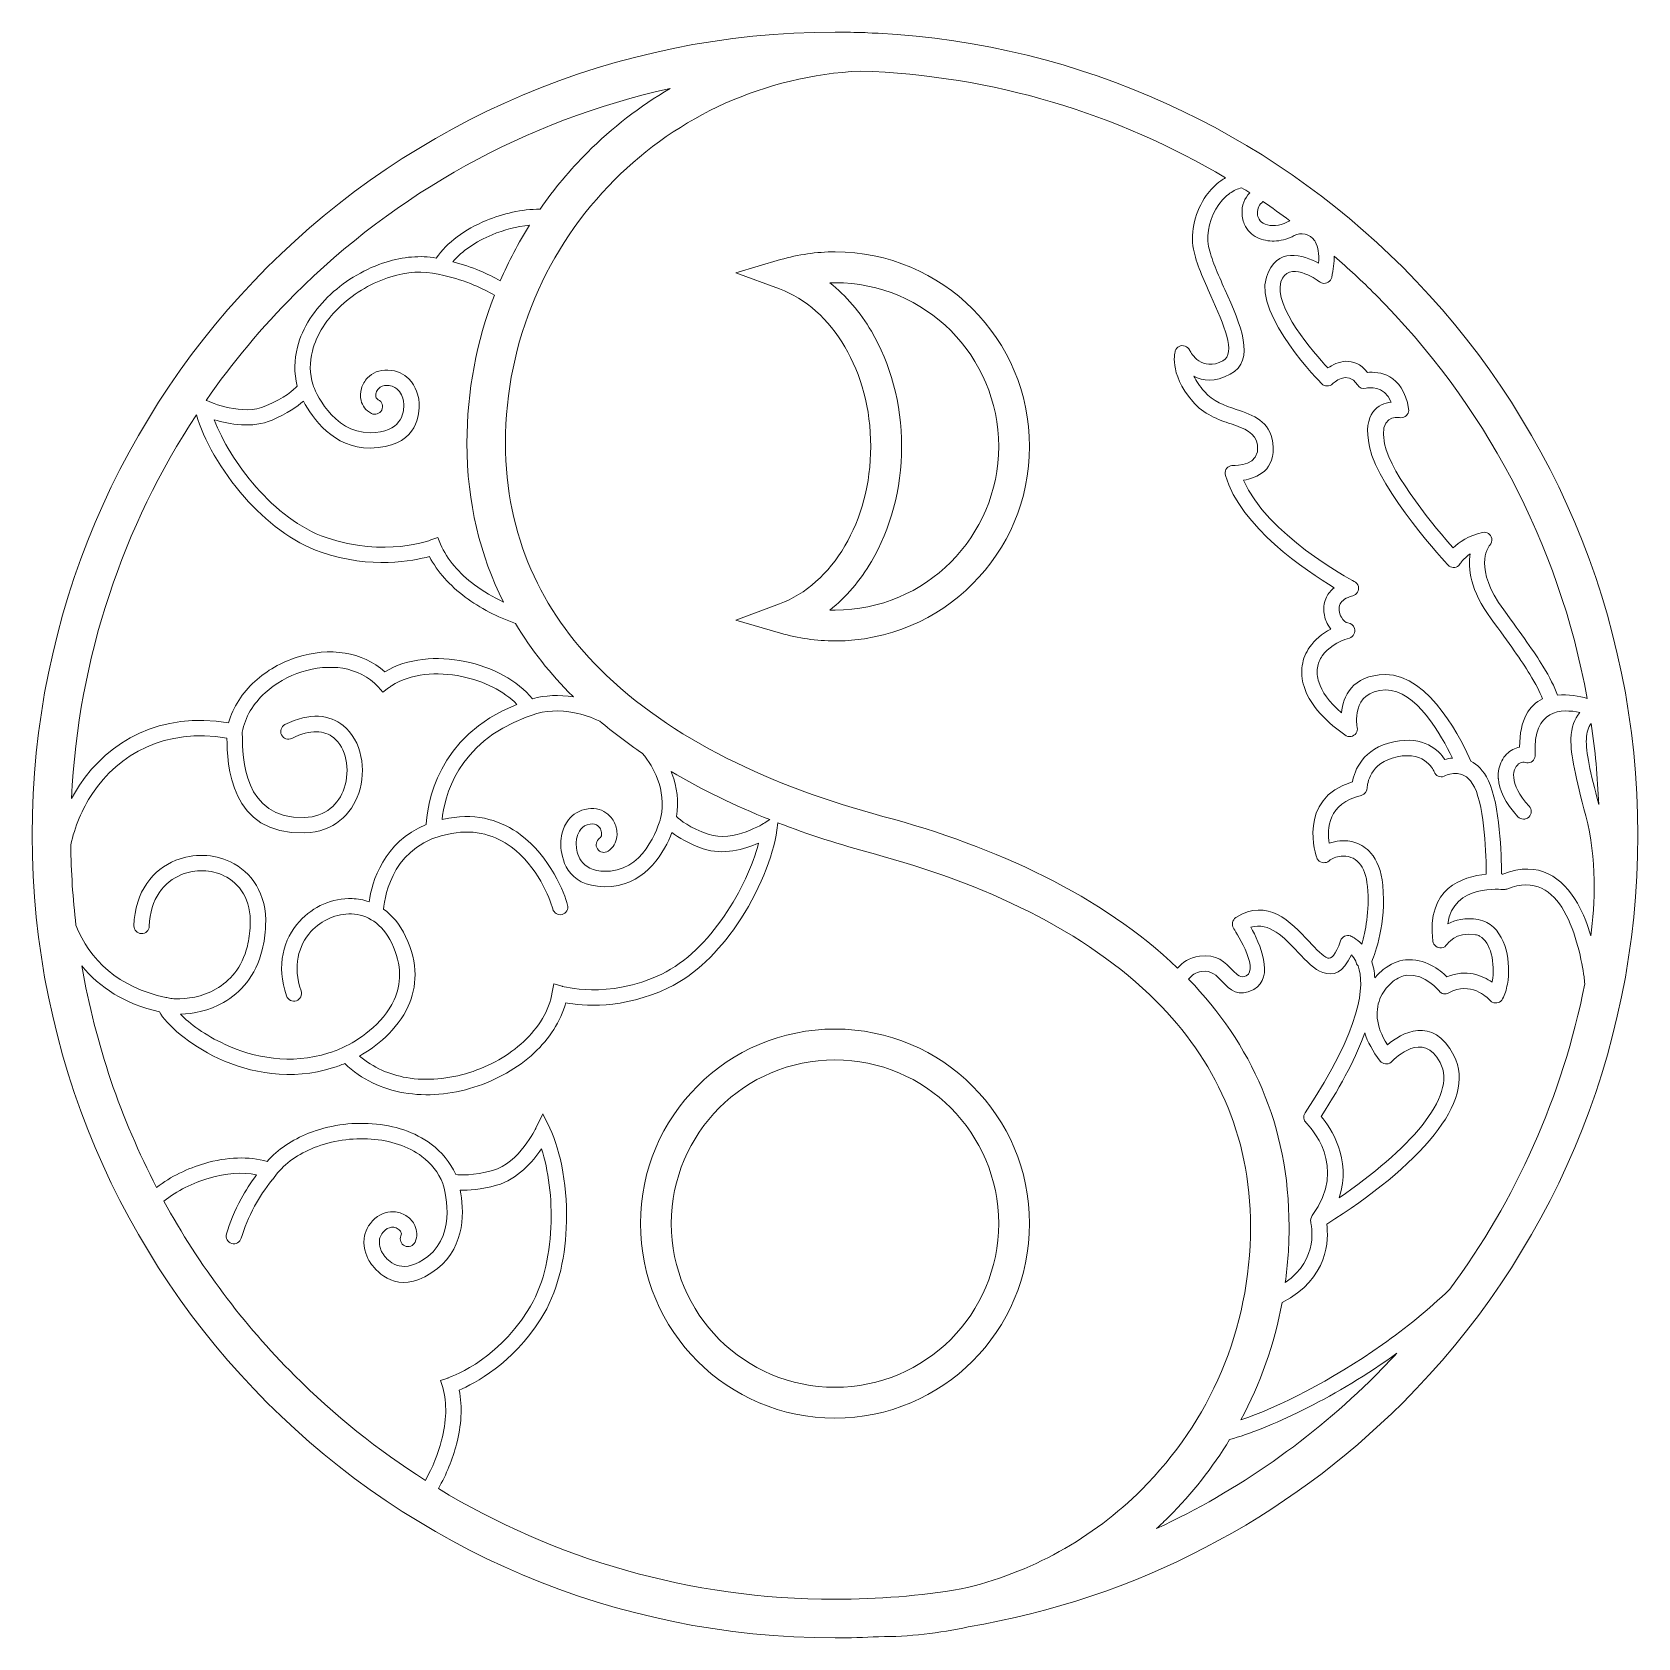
# Model space of a CAD drawing. Header units: millimetres. Extents: x -203 to 203, y -203 to 203.
import ezdxf

# ---------------------------------------------------------------- set-up
doc = ezdxf.new("R2010")
doc.units = ezdxf.units.MM
doc.header["$MEASUREMENT"] = 0
doc.layers.add('Layer 1', color=7, linetype='Continuous')

msp = doc.modelspace()

# ---------------------------------------------------------------- linework, layer by layer
at = {"layer": 'Layer 1', "lineweight": 9}
for points, knots in [([(0, 203.2), (2.115, 203.2), (4.2214, 203.1637), (6.3208, 203.0996), (7.0005, 203.1289), (6.3208, 203.0996), (10.8867, 202.9111), (62.6649, 200.1777), (109.3052, 178.0622), (143.6838, 143.6838), (180.4558, 106.9117), (203.2, 56.1116), (203.2, 0), (203.2, -56.1116), (180.4558, -106.9117), (143.6838, -143.6838), (114.4402, -172.9273), (76.3242, -193.2977), (33.7208, -200.4134), (26.4213, -202.0358), (18.8323, -202.8955), (11.0419, -202.9022), (7.386, -203.0983), (3.7048, -203.2), (0, -203.2), (-56.1117, -203.2), (-106.9117, -180.4558), (-143.6838, -143.6838), (-180.4558, -106.9117), (-203.2, -56.1116), (-203.2, 0), (-203.2, 56.1116), (-180.4558, 106.9117), (-143.6838, 143.6838), (-106.9116, 180.4558), (-56.1116, 203.2), (0, 203.2)], [0, 0, 0, 0, 0.08333333, 0.08333333, 0.08333333, 0.16666667, 0.16666667, 0.16666667, 0.25, 0.25, 0.25, 0.33333333, 0.33333333, 0.33333333, 0.41666667, 0.41666667, 0.41666667, 0.5, 0.5, 0.5, 0.58333333, 0.58333333, 0.58333333, 0.66666667, 0.66666667, 0.66666667, 0.75, 0.75, 0.75, 0.83333333, 0.83333333, 0.83333333, 0.91666667, 0.91666667, 0.91666667, 1, 1, 1, 1]), ([(6.3833, 193.3329), (-17.8599, 192.1927), (-39.708, 181.8982), (-55.7797, 165.8264), (-72.8408, 148.7653), (-83.3934, 125.1951), (-83.3934, 99.16), (-83.3934, 75.5364), (-74.2145, 56.7384), (-59.4925, 42.0164), (-41.6582, 24.1822), (-15.6835, 12.165), (12.1449, 4.7083), (40.75, -2.9564), (67.6251, -15.3212), (86.7047, -33.6844), (87.899, -32.2603), (89.6609, -31.0884), (92.2611, -30.6784), (96.5731, -29.9984), (98.7512, -32.251), (100.6979, -34.2643), (101.7912, -35.3951), (102.7522, -36.3889), (104.1008, -35.6452), (107.4999, -33.7707), (100.8995, -23.624), (100.8807, -23.5949), (100.2954, -22.6938), (100.5514, -21.4885), (101.4525, -20.9032), (101.4525, -20.9032), (101.4758, -20.8885), (101.4758, -20.8885), (109.5123, -15.8069), (115.2397, -21.908), (119.9901, -26.9686), (121.8341, -28.933), (123.4987, -30.7061), (124.7472, -31.1477), (125.6519, -31.4676), (126.6435, -30.4594), (127.9554, -26.7501), (128.3133, -25.7353), (129.4264, -25.2027), (130.4412, -25.5605), (130.4412, -25.5605), (130.5124, -25.5873), (130.5124, -25.5873), (130.6209, -25.6286), (131.925, -26.1417), (133.3036, -27.6053), (134.2582, -24.4837), (135.3184, -19.3626), (134.7581, -13.0544), (134.508, -10.2377), (133.7254, -8.3429), (132.681, -7.1368), (132.0484, -6.4062), (131.3102, -5.9311), (130.541, -5.6567), (129.7406, -5.3714), (128.9042, -5.2919), (128.1107, -5.3624), (126.857, -5.4737), (125.7346, -5.9363), (125.0356, -6.5415), (124.2229, -7.2447), (122.9938, -7.1559), (122.2906, -6.3432), (122.1207, -6.1468), (121.9972, -5.9262), (121.9187, -5.6945), (121.9187, -5.6945), (121.917, -5.6951), (121.917, -5.6951), (121.9019, -5.651), (116.6433, 9.2075), (130.9744, 13.4754), (131.48, 16.2323), (133.4886, 21.9428), (141.4706, 23.5976), (149.0345, 25.1657), (152.7963, 21.4425), (154.3601, 19.1028), (154.9053, 19.26), (155.5494, 19.4025), (156.2555, 19.4773), (153.5151, 25.1811), (146.9621, 36.8775), (139.3675, 36.7143), (130.3151, 36.5198), (132.1624, 27.2377), (132.1674, 27.211), (132.3652, 26.154), (131.6688, 25.1366), (130.6118, 24.9387), (130.0358, 24.8309), (129.4716, 24.9887), (129.0453, 25.3257), (123.2129, 29.4186), (119.9392, 33.6511), (118.7094, 37.5838), (118.134, 39.4243), (117.9962, 41.2027), (118.2474, 42.8792), (118.5012, 44.5738), (119.1514, 46.154), (120.1476, 47.581), (121.4113, 49.391), (123.2301, 50.9337), (125.4929, 52.1234), (125.2363, 52.4412), (125.0016, 52.7826), (124.7932, 53.1426), (124.2173, 54.1373), (123.8248, 55.2971), (123.715, 56.4962), (123.6005, 57.746), (123.7915, 59.0351), (124.3942, 60.2321), (124.8295, 61.0965), (125.4682, 61.899), (126.3477, 62.5833), (119.2098, 66.8545), (102.6869, 77.9332), (98.7965, 91.0141), (98.4933, 92.0458), (99.0839, 93.1281), (100.1156, 93.4312), (100.3469, 93.4991), (100.5808, 93.5221), (100.8078, 93.5053), (101.4767, 93.4859), (107.6566, 93.4453), (106.9274, 98.6775), (106.4801, 101.8873), (103.5431, 102.8958), (100.2337, 104.032), (96.929, 105.1665), (93.332, 106.4017), (90.5331, 109.6901), (84.2658, 117.0534), (86.1265, 122.4926), (86.1316, 122.5083), (86.4642, 123.5316), (87.5636, 124.0915), (88.5869, 123.7589), (89.1538, 123.5746), (89.5783, 123.155), (89.7878, 122.6435), (90.1431, 121.9378), (92.7957, 117.1565), (98.1697, 120.0268), (101.6225, 121.871), (98.3479, 129.2148), (95.1284, 136.4348), (93.2652, 140.6133), (91.418, 144.7557), (90.7308, 148.2268), (89.8253, 152.7995), (91.1988, 157.9654), (93.9612, 161.8217), (95.0061, 163.2805), (96.2632, 164.5682), (97.6853, 165.5838), (98.0561, 165.8486), (98.4376, 166.0941), (98.829, 166.319), (71.6158, 182.5228), (40.09, 192.2399), (6.3833, 193.3329)], [0, 0, 0, 0, 0.01754386, 0.01754386, 0.01754386, 0.03508772, 0.03508772, 0.03508772, 0.05263158, 0.05263158, 0.05263158, 0.07017544, 0.07017544, 0.07017544, 0.0877193, 0.0877193, 0.0877193, 0.10526316, 0.10526316, 0.10526316, 0.12280702, 0.12280702, 0.12280702, 0.14035088, 0.14035088, 0.14035088, 0.15789474, 0.15789474, 0.15789474, 0.1754386, 0.1754386, 0.1754386, 0.19298246, 0.19298246, 0.19298246, 0.21052632, 0.21052632, 0.21052632, 0.22807018, 0.22807018, 0.22807018, 0.24561404, 0.24561404, 0.24561404, 0.26315789, 0.26315789, 0.26315789, 0.28070175, 0.28070175, 0.28070175, 0.29824561, 0.29824561, 0.29824561, 0.31578947, 0.31578947, 0.31578947, 0.33333333, 0.33333333, 0.33333333, 0.35087719, 0.35087719, 0.35087719, 0.36842105, 0.36842105, 0.36842105, 0.38596491, 0.38596491, 0.38596491, 0.40350877, 0.40350877, 0.40350877, 0.42105263, 0.42105263, 0.42105263, 0.43859649, 0.43859649, 0.43859649, 0.45614035, 0.45614035, 0.45614035, 0.47368421, 0.47368421, 0.47368421, 0.49122807, 0.49122807, 0.49122807, 0.50877193, 0.50877193, 0.50877193, 0.52631579, 0.52631579, 0.52631579, 0.54385965, 0.54385965, 0.54385965, 0.56140351, 0.56140351, 0.56140351, 0.57894737, 0.57894737, 0.57894737, 0.59649123, 0.59649123, 0.59649123, 0.61403509, 0.61403509, 0.61403509, 0.63157895, 0.63157895, 0.63157895, 0.64912281, 0.64912281, 0.64912281, 0.66666667, 0.66666667, 0.66666667, 0.68421053, 0.68421053, 0.68421053, 0.70175439, 0.70175439, 0.70175439, 0.71929825, 0.71929825, 0.71929825, 0.73684211, 0.73684211, 0.73684211, 0.75438596, 0.75438596, 0.75438596, 0.77192982, 0.77192982, 0.77192982, 0.78947368, 0.78947368, 0.78947368, 0.80701754, 0.80701754, 0.80701754, 0.8245614, 0.8245614, 0.8245614, 0.84210526, 0.84210526, 0.84210526, 0.85964912, 0.85964912, 0.85964912, 0.87719298, 0.87719298, 0.87719298, 0.89473684, 0.89473684, 0.89473684, 0.9122807, 0.9122807, 0.9122807, 0.92982456, 0.92982456, 0.92982456, 0.94736842, 0.94736842, 0.94736842, 0.96491228, 0.96491228, 0.96491228, 0.98245614, 0.98245614, 0.98245614, 1, 1, 1, 1]), ([(-74.6433, 158.4114), (-71.0855, 163.5374), (-67.079, 168.3283), (-62.6803, 172.727), (-56.438, 178.9694), (-49.4054, 184.4215), (-41.7466, 188.9217), (-78.4078, 180.8573), (-111.1706, 162.3957), (-136.7832, 136.7832), (-145.0103, 128.556), (-152.4995, 119.591), (-159.1436, 109.9961), (-157.9308, 109.4444), (-149.9537, 106.0201), (-144.0153, 108.5803), (-139.2235, 110.6462), (-136.9861, 112.6564), (-136.0997, 113.6347), (-136.9458, 116.9724), (-136.8644, 120.2833), (-136.0607, 123.4483), (-134.791, 128.4492), (-131.7133, 133.071), (-127.6604, 136.8302), (-123.6592, 140.5413), (-118.6837, 143.429), (-113.5579, 145.0117), (-109.311, 146.3229), (-104.9448, 146.7459), (-100.91, 146.0155), (-98.2218, 149.9379), (-93.6192, 153.2964), (-88.2837, 155.5147), (-84.0324, 157.282), (-79.2822, 158.3464), (-74.6433, 158.4114)], [0, 0, 0, 0, 0.08333333, 0.08333333, 0.08333333, 0.16666667, 0.16666667, 0.16666667, 0.25, 0.25, 0.25, 0.33333333, 0.33333333, 0.33333333, 0.41666667, 0.41666667, 0.41666667, 0.5, 0.5, 0.5, 0.58333333, 0.58333333, 0.58333333, 0.66666667, 0.66666667, 0.66666667, 0.75, 0.75, 0.75, 0.83333333, 0.83333333, 0.83333333, 0.91666667, 0.91666667, 0.91666667, 1, 1, 1, 1]), ([(120.7651, 151.1178), (120.616, 151.2372), (120.4678, 151.3576), (120.3183, 151.4765), (119.9115, 151.7551), (119.4674, 151.9412), (119.0141, 152.0449), (118.0232, 152.2718), (117.0031, 152.1191), (116.225, 151.6872), (114.8761, 150.9386), (113.3079, 150.4777), (111.7539, 150.3552), (110.2499, 150.2366), (108.7286, 150.4279), (107.3883, 150.9723), (105.9437, 151.5591), (104.7122, 152.5466), (103.913, 153.9868), (103.4329, 154.8519), (103.1219, 155.8549), (103.0316, 157.0007), (102.8401, 159.4299), (103.7287, 161.2158), (104.9619, 162.5106), (104.2846, 162.9488), (103.6043, 163.383), (102.9213, 163.8129), (101.8644, 163.5541), (100.8622, 163.0688), (99.9424, 162.4118), (98.894, 161.6631), (97.9445, 160.6823), (97.1331, 159.5494), (94.9556, 156.5094), (93.8629, 152.4878), (94.5586, 148.974), (95.1663, 145.9046), (96.9164, 141.9797), (98.6818, 138.0208), (102.6328, 129.1604), (106.6513, 120.1481), (99.9997, 116.5954), (96.082, 114.5029), (93.0454, 114.9183), (90.8318, 116.1205), (91.4021, 114.979), (92.2474, 113.6682), (93.4917, 112.2064), (95.5774, 109.756), (98.6638, 108.6961), (101.4996, 107.7225), (106.0067, 106.1751), (110.0066, 104.8016), (110.7857, 99.2112), (111.7499, 92.2925), (106.7168, 90.3467), (103.3747, 89.8106), (109.2879, 76.0852), (130.0983, 64.8753), (131.4029, 64.1826), (131.9085, 63.9406), (132.3064, 63.4832), (132.453, 62.8969), (132.7141, 61.8526), (132.0791, 60.7943), (131.0348, 60.5332), (129.2776, 60.0922), (128.3015, 59.3327), (127.8713, 58.4783), (127.6162, 57.9718), (127.5372, 57.407), (127.5885, 56.847), (127.6443, 56.2365), (127.8539, 55.6292), (128.1635, 55.0945), (128.6183, 54.309), (129.2314, 53.7372), (129.796, 53.6583), (130.5537, 53.5855), (131.2305, 53.0698), (131.471, 52.2976), (131.791, 51.27), (131.2175, 50.1775), (130.19, 49.8575), (127.0801, 48.8851), (124.7038, 47.3151), (123.335, 45.3544), (122.6902, 44.4308), (122.2696, 43.4093), (122.1056, 42.3149), (121.939, 41.2026), (122.0362, 40.0037), (122.4304, 38.7429), (123.1962, 36.2938), (125.0436, 33.633), (128.1892, 30.9068), (128.59, 34.977), (130.7327, 40.4191), (139.2912, 40.603), (150.5941, 40.8459), (159.1036, 22.8128), (160.891, 18.7137), (162.5215, 17.9054), (164.1132, 16.3959), (165.369, 13.75), (168.3098, 7.5541), (168.6756, -5.0372), (168.7037, -9.8661), (168.8246, -9.8733), (168.9339, -9.8808), (169.0299, -9.888), (178.2688, -6.2986), (184.1517, -10.7774), (187.886, -17.2841), (189.3612, -19.8544), (190.4744, -22.7491), (191.3123, -25.5414), (192.3198, -17.6005), (192.9014, -5.9266), (190.011, 4.8547), (187.4009, 14.5914), (186.163, 20.3871), (186.2645, 24.36), (186.341, 27.3554), (187.1006, 29.3337), (188.531, 30.9967), (184.0674, 31.9841), (176.4644, 32.0057), (177.2449, 20.344), (177.3164, 19.2702), (176.5039, 18.3416), (175.4301, 18.27), (175.1916, 18.2541), (174.9604, 18.2819), (174.744, 18.3465), (174.2894, 18.4826), (173.7944, 18.4181), (173.3487, 18.1849), (172.8921, 17.946), (172.481, 17.5328), (172.1897, 16.9708), (171.8649, 16.3446), (171.6941, 15.5376), (171.7659, 14.5736), (171.7659, 14.5736), (171.7678, 14.5426), (171.7678, 14.5426), (171.9193, 12.6044), (173.0233, 10.1376), (175.6865, 7.2952), (176.4234, 6.512), (176.3858, 5.2794), (175.6026, 4.5425), (174.8193, 3.8057), (173.5868, 3.8432), (172.8499, 4.6265), (169.512, 8.1888), (168.1043, 11.4955), (167.8826, 14.2242), (167.8826, 14.2242), (167.8772, 14.2839), (167.8772, 14.2839), (167.7485, 16.0109), (168.0897, 17.5244), (168.7278, 18.7551), (169.3993, 20.0501), (170.4023, 21.0315), (171.5492, 21.6315), (172.1007, 21.9201), (172.684, 22.1208), (173.2798, 22.2269), (173.2555, 29.3944), (175.793, 32.8889), (179.061, 34.4242), (178.3671, 36.2539), (177.3631, 38.2248), (175.8562, 40.6795), (173.7446, 44.1195), (170.6574, 48.4897), (166.0996, 54.6742), (160.7033, 61.9964), (160.1359, 67.5579), (160.7819, 71.1553), (158.9782, 69.9717), (158.2424, 68.6796), (158.2391, 68.6739), (158.2391, 68.6739), (158.2368, 68.6753), (158.2368, 68.6753), (158.1412, 68.5115), (158.0199, 68.359), (157.8731, 68.224), (157.0815, 67.4955), (155.8489, 67.5467), (155.1205, 68.3383), (155.0703, 68.3926), (137.6465, 87.1796), (135.2721, 98.2247), (133.3693, 107.0756), (137.6224, 109.1357), (140.7257, 109.5156), (138.942, 114.0013), (134.9434, 113.2114), (134.4128, 113.0847), (133.5921, 112.8405), (132.6774, 113.1616), (132.2033, 113.9238), (129.7093, 117.9304), (125.9365, 114.2008), (125.9256, 114.1904), (125.1586, 113.4445), (123.9318, 113.457), (123.1806, 114.2208), (123.1317, 114.2705), (106.0748, 131.469), (109.1676, 141.1465), (111.7002, 149.0709), (118.5688, 146.7599), (122.36, 144.7382), (122.5886, 147.1262), (122.249, 148.8577), (121.5855, 150.0531), (121.3494, 150.4786), (121.0713, 150.8316), (120.7651, 151.1178)], [0, 0, 0, 0, 0.01333333, 0.01333333, 0.01333333, 0.02666667, 0.02666667, 0.02666667, 0.04, 0.04, 0.04, 0.05333333, 0.05333333, 0.05333333, 0.06666667, 0.06666667, 0.06666667, 0.08, 0.08, 0.08, 0.09333333, 0.09333333, 0.09333333, 0.10666667, 0.10666667, 0.10666667, 0.12, 0.12, 0.12, 0.13333333, 0.13333333, 0.13333333, 0.14666667, 0.14666667, 0.14666667, 0.16, 0.16, 0.16, 0.17333333, 0.17333333, 0.17333333, 0.18666667, 0.18666667, 0.18666667, 0.2, 0.2, 0.2, 0.21333333, 0.21333333, 0.21333333, 0.22666667, 0.22666667, 0.22666667, 0.24, 0.24, 0.24, 0.25333333, 0.25333333, 0.25333333, 0.26666667, 0.26666667, 0.26666667, 0.28, 0.28, 0.28, 0.29333333, 0.29333333, 0.29333333, 0.30666667, 0.30666667, 0.30666667, 0.32, 0.32, 0.32, 0.33333333, 0.33333333, 0.33333333, 0.34666667, 0.34666667, 0.34666667, 0.36, 0.36, 0.36, 0.37333333, 0.37333333, 0.37333333, 0.38666667, 0.38666667, 0.38666667, 0.4, 0.4, 0.4, 0.41333333, 0.41333333, 0.41333333, 0.42666667, 0.42666667, 0.42666667, 0.44, 0.44, 0.44, 0.45333333, 0.45333333, 0.45333333, 0.46666667, 0.46666667, 0.46666667, 0.48, 0.48, 0.48, 0.49333333, 0.49333333, 0.49333333, 0.50666667, 0.50666667, 0.50666667, 0.52, 0.52, 0.52, 0.53333333, 0.53333333, 0.53333333, 0.54666667, 0.54666667, 0.54666667, 0.56, 0.56, 0.56, 0.57333333, 0.57333333, 0.57333333, 0.58666667, 0.58666667, 0.58666667, 0.6, 0.6, 0.6, 0.61333333, 0.61333333, 0.61333333, 0.62666667, 0.62666667, 0.62666667, 0.64, 0.64, 0.64, 0.65333333, 0.65333333, 0.65333333, 0.66666667, 0.66666667, 0.66666667, 0.68, 0.68, 0.68, 0.69333333, 0.69333333, 0.69333333, 0.70666667, 0.70666667, 0.70666667, 0.72, 0.72, 0.72, 0.73333333, 0.73333333, 0.73333333, 0.74666667, 0.74666667, 0.74666667, 0.76, 0.76, 0.76, 0.77333333, 0.77333333, 0.77333333, 0.78666667, 0.78666667, 0.78666667, 0.8, 0.8, 0.8, 0.81333333, 0.81333333, 0.81333333, 0.82666667, 0.82666667, 0.82666667, 0.84, 0.84, 0.84, 0.85333333, 0.85333333, 0.85333333, 0.86666667, 0.86666667, 0.86666667, 0.88, 0.88, 0.88, 0.89333333, 0.89333333, 0.89333333, 0.90666667, 0.90666667, 0.90666667, 0.92, 0.92, 0.92, 0.93333333, 0.93333333, 0.93333333, 0.94666667, 0.94666667, 0.94666667, 0.96, 0.96, 0.96, 0.97333333, 0.97333333, 0.97333333, 0.98666667, 0.98666667, 0.98666667, 1, 1, 1, 1]), ([(115.1248, 155.4653), (112.8871, 157.1246), (110.6121, 158.7362), (108.3018, 160.2998), (107.4625, 159.6079), (106.8154, 158.637), (106.9203, 157.3058), (106.9658, 156.728), (107.1044, 156.2551), (107.3137, 155.8778), (107.6458, 155.2793), (108.1936, 154.8541), (108.8522, 154.5866), (109.6154, 154.2766), (110.5225, 154.1709), (111.4489, 154.2439), (112.4725, 154.3245), (113.485, 154.6168), (114.334, 155.088), (114.5868, 155.2283), (114.8511, 155.3543), (115.1248, 155.4653)], [0, 0, 0, 0, 0.14285714, 0.14285714, 0.14285714, 0.28571429, 0.28571429, 0.28571429, 0.42857143, 0.42857143, 0.42857143, 0.57142857, 0.57142857, 0.57142857, 0.71428571, 0.71428571, 0.71428571, 0.85714286, 0.85714286, 0.85714286, 1, 1, 1, 1]), ([(-84.7215, 140.2509), (-82.6098, 145.1574), (-80.1323, 149.8695), (-77.3219, 154.3517), (-80.5641, 154.0095), (-83.8078, 153.155), (-86.7892, 151.9156), (-90.8724, 150.2182), (-94.4242, 147.8247), (-96.7513, 145.0712), (-94.278, 144.4337), (-91.9903, 143.6574), (-89.892, 142.7843), (-88.026, 142.008), (-86.3013, 141.1536), (-84.7215, 140.2509)], [0, 0, 0, 0, 0.2, 0.2, 0.2, 0.4, 0.4, 0.4, 0.6, 0.6, 0.6, 0.8, 0.8, 0.8, 1, 1, 1, 1]), ([(0, 147.5821), (13.5952, 147.5821), (25.9038, 142.0712), (34.8136, 133.1614), (43.7233, 124.2516), (49.2342, 111.943), (49.2342, 98.3478), (49.2342, 84.7526), (43.7233, 72.444), (34.8136, 63.5343), (25.9038, 54.6245), (13.5953, 49.1136), (0, 49.1136), (-2.3327, 49.1136), (-4.6604, 49.2838), (-6.97, 49.6119), (-9.2631, 49.9378), (-11.5363, 50.4334), (-13.7758, 51.0853), (-13.7758, 51.0853), (-25.0989, 54.3816), (-25.0989, 54.3816), (-25.0989, 54.3816), (-14.035, 58.4814), (-14.035, 58.4814), (-7.3941, 60.9422), (-1.6204, 66.1697), (2.492, 73.1505), (6.6065, 80.1352), (9.0443, 88.8558), (9.0443, 98.3478), (9.0443, 107.8399), (6.6065, 116.5604), (2.492, 123.545), (-1.6204, 130.5258), (-7.3941, 135.7534), (-14.035, 138.2143), (-14.035, 138.2143), (-25.0989, 142.3142), (-25.0989, 142.3142), (-25.0989, 142.3142), (-13.7758, 145.6104), (-13.7758, 145.6104), (-11.5363, 146.2622), (-9.2631, 146.7578), (-6.97, 147.0837), (-4.6604, 147.4118), (-2.3327, 147.5821), (0, 147.5821)], [0, 0, 0, 0, 0.0625, 0.0625, 0.0625, 0.125, 0.125, 0.125, 0.1875, 0.1875, 0.1875, 0.25, 0.25, 0.25, 0.3125, 0.3125, 0.3125, 0.375, 0.375, 0.375, 0.4375, 0.4375, 0.4375, 0.5, 0.5, 0.5, 0.5625, 0.5625, 0.5625, 0.625, 0.625, 0.625, 0.6875, 0.6875, 0.6875, 0.75, 0.75, 0.75, 0.8125, 0.8125, 0.8125, 0.875, 0.875, 0.875, 0.9375, 0.9375, 0.9375, 1, 1, 1, 1]), ([(190.3585, 34.568), (183.2216, 74.1298), (164.0563, 109.5101), (136.7832, 136.7832), (133.4149, 140.1515), (129.9209, 143.394), (126.3125, 146.5074), (126.3479, 144.9374), (126.1637, 143.1491), (125.7004, 141.1252), (125.4604, 140.0766), (124.4157, 139.4212), (123.3671, 139.6612), (123.0676, 139.7297), (122.8001, 139.8641), (122.5764, 140.0452), (121.8186, 140.5947), (114.6701, 145.5941), (112.8734, 139.9722), (110.9054, 133.8141), (121.1749, 122.0616), (124.758, 118.2087), (126.9944, 119.7118), (131.2472, 121.5446), (134.7547, 117.0692), (137.5443, 117.3362), (143.6807, 116.856), (145.1856, 107.8703), (145.3625, 106.8091), (144.6455, 105.8054), (143.5843, 105.6286), (143.3268, 105.5856), (143.0727, 105.5955), (142.833, 105.65), (142.1372, 105.7466), (137.56, 106.1248), (139.0846, 99.033), (140.8401, 90.8672), (152.3356, 77.3272), (156.4907, 72.6376), (157.9051, 74.0422), (160.3018, 75.8037), (163.9027, 76.5753), (164.9555, 76.7985), (165.9899, 76.1259), (166.2131, 75.0731), (166.3515, 74.4202), (166.1453, 73.7743), (165.7176, 73.3247), (165.2167, 72.7014), (161.5142, 67.4616), (169.2411, 56.9769), (173.856, 50.7149), (176.9967, 46.266), (179.1808, 42.7078), (180.927, 39.8632), (182.0679, 37.5779), (182.8521, 35.4078), (185.5973, 35.6615), (188.3792, 35.1201), (190.3585, 34.568)], [0, 0, 0, 0, 0.05, 0.05, 0.05, 0.1, 0.1, 0.1, 0.15, 0.15, 0.15, 0.2, 0.2, 0.2, 0.25, 0.25, 0.25, 0.3, 0.3, 0.3, 0.35, 0.35, 0.35, 0.4, 0.4, 0.4, 0.45, 0.45, 0.45, 0.5, 0.5, 0.5, 0.55, 0.55, 0.55, 0.6, 0.6, 0.6, 0.65, 0.65, 0.65, 0.7, 0.7, 0.7, 0.75, 0.75, 0.75, 0.8, 0.8, 0.8, 0.85, 0.85, 0.85, 0.9, 0.9, 0.9, 0.95, 0.95, 0.95, 1, 1, 1, 1]), ([(-83.8716, 58.9554), (-89.8064, 70.6946), (-93.1532, 84.043), (-93.1532, 99.16), (-93.1532, 112.3615), (-90.693, 124.9884), (-86.2076, 136.6084), (-87.7696, 137.5282), (-89.4972, 138.3993), (-91.3864, 139.1853), (-93.701, 140.1483), (-96.2438, 140.9817), (-99.0048, 141.6191), (-99.0048, 141.6191), (-99.035, 141.5656), (-99.035, 141.5656), (-99.035, 141.5656), (-100.4725, 141.9305), (-100.4725, 141.9305), (-104.1704, 142.8694), (-108.3332, 142.5507), (-112.4142, 141.2907), (-116.9844, 139.8796), (-121.4272, 137.2987), (-125.0068, 133.9786), (-128.5345, 130.7066), (-131.2008, 126.7332), (-132.2788, 122.4875), (-132.9917, 119.6799), (-133.0074, 116.7458), (-132.1089, 113.8156), (-131.7148, 112.7889), (-127.2433, 101.7156), (-117.6544, 101.8218), (-109.8113, 101.9087), (-109.1047, 106.6885), (-109.1273, 108.7281), (-109.1313, 109.0961), (-109.1593, 109.3992), (-109.1745, 109.5659), (-109.1745, 109.5659), (-109.178, 109.6043), (-109.178, 109.6043), (-109.2253, 110.1257), (-109.5436, 111.6114), (-110.6286, 112.6883), (-111.2201, 113.2753), (-112.079, 113.7294), (-113.3181, 113.7837), (-114.2727, 113.8256), (-115.005, 113.4959), (-115.488, 112.9992), (-115.788, 112.6908), (-115.9997, 112.3181), (-116.1139, 111.9313), (-116.2214, 111.567), (-116.2423, 111.2071), (-116.1682, 110.8975), (-116.0947, 110.5908), (-115.9059, 110.3217), (-115.5899, 110.1619), (-114.6298, 109.6777), (-114.244, 108.5067), (-114.7282, 107.5466), (-115.2124, 106.5865), (-116.3834, 106.2007), (-117.3435, 106.6849), (-118.7688, 107.4055), (-119.6191, 108.6164), (-119.9502, 109.9979), (-120.1851, 110.979), (-120.1446, 112.0326), (-119.8501, 113.0293), (-119.5625, 114.0032), (-119.0312, 114.94), (-118.2787, 115.7136), (-117.0796, 116.9465), (-115.3376, 117.7683), (-113.1504, 117.6724), (-110.7857, 117.5688), (-109.0894, 116.6455), (-107.8836, 115.4485), (-105.9553, 113.5347), (-105.389, 110.8854), (-105.3045, 109.9551), (-105.3045, 109.9551), (-105.301, 109.9167), (-105.301, 109.9167), (-105.281, 109.6986), (-105.2444, 109.3024), (-105.2386, 108.7586), (-105.203, 105.5582), (-106.2241, 98.0595), (-117.6239, 97.9331), (-126.9054, 97.8302), (-132.2701, 105.545), (-134.5209, 109.8007), (-136.0892, 108.4332), (-138.6148, 106.661), (-142.475, 104.9967), (-147.4572, 102.8489), (-153.331, 103.9427), (-157.0989, 105.0948), (-155.1217, 99.8686), (-151.3909, 93.6101), (-146.4929, 88.0448), (-141.5456, 82.4236), (-135.44, 77.5612), (-128.8103, 75.2835), (-113.9298, 70.1707), (-102.3237, 74.6573), (-102.2899, 74.6699), (-102.2899, 74.6699), (-100.5273, 75.3346), (-100.5273, 75.3346), (-100.5273, 75.3346), (-99.8042, 73.5948), (-99.8042, 73.5948), (-98.1983, 69.7312), (-95.1146, 66.234), (-91.2386, 63.3324), (-89.0005, 61.6571), (-86.5026, 60.1845), (-83.8716, 58.9554)], [0, 0, 0, 0, 0.02439024, 0.02439024, 0.02439024, 0.04878049, 0.04878049, 0.04878049, 0.07317073, 0.07317073, 0.07317073, 0.09756098, 0.09756098, 0.09756098, 0.12195122, 0.12195122, 0.12195122, 0.14634146, 0.14634146, 0.14634146, 0.17073171, 0.17073171, 0.17073171, 0.19512195, 0.19512195, 0.19512195, 0.2195122, 0.2195122, 0.2195122, 0.24390244, 0.24390244, 0.24390244, 0.26829268, 0.26829268, 0.26829268, 0.29268293, 0.29268293, 0.29268293, 0.31707317, 0.31707317, 0.31707317, 0.34146341, 0.34146341, 0.34146341, 0.36585366, 0.36585366, 0.36585366, 0.3902439, 0.3902439, 0.3902439, 0.41463415, 0.41463415, 0.41463415, 0.43902439, 0.43902439, 0.43902439, 0.46341463, 0.46341463, 0.46341463, 0.48780488, 0.48780488, 0.48780488, 0.51219512, 0.51219512, 0.51219512, 0.53658537, 0.53658537, 0.53658537, 0.56097561, 0.56097561, 0.56097561, 0.58536585, 0.58536585, 0.58536585, 0.6097561, 0.6097561, 0.6097561, 0.63414634, 0.63414634, 0.63414634, 0.65853659, 0.65853659, 0.65853659, 0.68292683, 0.68292683, 0.68292683, 0.70731707, 0.70731707, 0.70731707, 0.73170732, 0.73170732, 0.73170732, 0.75609756, 0.75609756, 0.75609756, 0.7804878, 0.7804878, 0.7804878, 0.80487805, 0.80487805, 0.80487805, 0.82926829, 0.82926829, 0.82926829, 0.85365854, 0.85365854, 0.85365854, 0.87804878, 0.87804878, 0.87804878, 0.90243902, 0.90243902, 0.90243902, 0.92682927, 0.92682927, 0.92682927, 0.95121951, 0.95121951, 0.95121951, 0.97560976, 0.97560976, 0.97560976, 1, 1, 1, 1]), ([(29.2932, 127.641), (21.7969, 135.1374), (11.4399, 139.7742), (0, 139.7742), (-0.4248, 139.7742), (-0.8468, 139.768), (-1.2657, 139.7559), (2.7987, 136.4917), (6.348, 132.324), (9.2019, 127.4794), (14.006, 119.3243), (16.8521, 109.2362), (16.8521, 98.3478), (16.8521, 87.4594), (14.006, 77.3713), (9.2019, 69.2161), (6.348, 64.3717), (2.7988, 60.2039), (-1.2657, 56.9397), (-0.8468, 56.9276), (-0.4248, 56.9215), (0, 56.9215), (11.44, 56.9215), (21.7969, 61.5583), (29.2932, 69.0546), (36.7895, 76.551), (41.4264, 86.9078), (41.4264, 98.3478), (41.4264, 109.7877), (36.7895, 120.1447), (29.2932, 127.641)], [0, 0, 0, 0, 0.1, 0.1, 0.1, 0.2, 0.2, 0.2, 0.3, 0.3, 0.3, 0.4, 0.4, 0.4, 0.5, 0.5, 0.5, 0.6, 0.6, 0.6, 0.7, 0.7, 0.7, 0.8, 0.8, 0.8, 0.9, 0.9, 0.9, 1, 1, 1, 1]), ([(-66.2055, 34.9305), (-66.2678, 34.9925), (-66.331, 35.0538), (-66.3931, 35.1158), (-71.9925, 40.7152), (-76.8751, 46.8438), (-80.8822, 53.5344), (-85.4272, 55.1313), (-89.8211, 57.4138), (-93.5717, 60.2214), (-97.4494, 63.1242), (-100.6497, 66.5983), (-102.6476, 70.4763), (-106.6862, 69.3489), (-117.3659, 67.226), (-130.0759, 71.5931), (-137.4072, 74.1119), (-144.0723, 79.3907), (-149.4208, 85.4677), (-155.4302, 92.2956), (-159.8189, 100.1985), (-161.6233, 106.326), (-180.1489, 78.2223), (-191.5387, 44.9998), (-193.2203, 9.2375), (-192.6029, 10.3947), (-191.9303, 11.5227), (-191.2038, 12.615), (-183.7681, 23.7946), (-170.745, 31.2615), (-153.4572, 28.3878), (-152.3576, 32.4343), (-149.9813, 35.9921), (-146.8541, 38.8512), (-143.8239, 41.6216), (-140.0802, 43.7376), (-136.119, 44.9986), (-132.1356, 46.2669), (-127.9169, 46.6783), (-123.9607, 46.0324), (-120.2536, 45.4271), (-116.7745, 43.9008), (-113.9158, 41.2927), (-108.2392, 44.7665), (-100.6907, 45.3553), (-93.6922, 43.927), (-86.7273, 42.5057), (-80.2267, 39.0611), (-76.6011, 34.4577), (-73.3352, 35.4007), (-69.777, 35.5113), (-66.2055, 34.9305)], [0, 0, 0, 0, 0.05882353, 0.05882353, 0.05882353, 0.11764706, 0.11764706, 0.11764706, 0.17647059, 0.17647059, 0.17647059, 0.23529412, 0.23529412, 0.23529412, 0.29411765, 0.29411765, 0.29411765, 0.35294118, 0.35294118, 0.35294118, 0.41176471, 0.41176471, 0.41176471, 0.47058824, 0.47058824, 0.47058824, 0.52941176, 0.52941176, 0.52941176, 0.58823529, 0.58823529, 0.58823529, 0.64705882, 0.64705882, 0.64705882, 0.70588235, 0.70588235, 0.70588235, 0.76470588, 0.76470588, 0.76470588, 0.82352941, 0.82352941, 0.82352941, 0.88235294, 0.88235294, 0.88235294, 0.94117647, 0.94117647, 0.94117647, 1, 1, 1, 1]), ([(-193.4239, -2.5268), (-193.3362, -9.3748), (-192.8903, -16.1363), (-192.1083, -22.795), (-188.7269, -31.5196), (-181.34, -38.6652), (-169.3282, -41.1223), (-169.2692, -41.1312), (-169.21, -41.1427), (-169.1508, -41.1573), (-169.1508, -41.1573), (-169.1116, -41.1669), (-169.1116, -41.1669), (-169.1116, -41.1669), (-168.4606, -41.2985), (-168.4606, -41.2985), (-167.994, -41.3756), (-167.4693, -41.4295), (-166.8984, -41.4536), (-164.0503, -41.5743), (-160.1725, -40.9825), (-156.6596, -38.9736), (-153.1983, -36.9943), (-150.0948, -33.6058), (-148.7222, -28.1028), (-148.3243, -26.5073), (-148.0681, -24.7424), (-147.9855, -22.793), (-147.7145, -16.397), (-150.6898, -12.2167), (-154.6878, -10.2998), (-156.319, -9.5177), (-158.1219, -9.0996), (-159.9476, -9.0505), (-161.7783, -9.0011), (-163.6331, -9.3242), (-165.3621, -10.024), (-169.7829, -11.8134), (-173.3547, -16.1298), (-173.5439, -23.0678), (-173.5692, -24.1416), (-174.4603, -24.9916), (-175.5341, -24.9664), (-176.6078, -24.9411), (-177.4579, -24.05), (-177.4326, -22.9762), (-177.1939, -14.2265), (-172.5624, -8.7316), (-166.8261, -6.4098), (-164.6085, -5.5121), (-162.2207, -5.0981), (-159.856, -5.1618), (-157.4863, -5.2256), (-155.14, -5.7712), (-153.0103, -6.7923), (-147.704, -9.3365), (-143.7499, -14.7578), (-144.0968, -22.9455), (-144.1916, -25.1841), (-144.4849, -27.2074), (-144.9403, -29.0331), (-146.6163, -35.7529), (-150.4449, -39.9129), (-154.7228, -42.3591), (-158.4057, -44.4652), (-162.4253, -45.2762), (-165.669, -45.3539), (-163.364, -47.7421), (-159.4078, -50.6724), (-154.3796, -52.9932), (-147.1283, -56.34), (-137.7664, -58.261), (-128.116, -55.169), (-126.8802, -54.773), (-125.6446, -54.2979), (-124.4136, -53.7368), (-124.4136, -53.7368), (-124.3983, -53.7298), (-124.3983, -53.7298), (-121.0147, -52.1047), (-114.4342, -48.0516), (-111.562, -41.7295), (-109.8047, -37.8615), (-109.4579, -33.0666), (-112.1901, -27.3406), (-114.5673, -22.3584), (-118.4482, -20.1325), (-122.3771, -19.981), (-124.2425, -19.9092), (-126.1302, -20.2908), (-127.8862, -21.0563), (-129.6611, -21.8298), (-131.294, -22.9884), (-132.6297, -24.4609), (-135.7981, -27.9539), (-137.3144, -33.2562), (-135.1313, -39.4505), (-134.7734, -40.4653), (-135.3059, -41.5783), (-136.3208, -41.9362), (-137.3356, -42.2941), (-138.4486, -41.7616), (-138.8065, -40.7468), (-141.5304, -33.0181), (-139.5632, -26.3194), (-135.512, -21.8533), (-133.7942, -19.9597), (-131.7049, -18.4743), (-129.4417, -17.4879), (-127.1598, -16.4932), (-124.6927, -15.9979), (-122.2398, -16.0923), (-120.7795, -16.1486), (-119.3281, -16.4098), (-117.9268, -16.8932), (-117.1731, -11.9002), (-114.3102, -1.7909), (-103.4459, 2.6321), (-103.2172, 7.6974), (-100.9141, 24.9346), (-80.5317, 33.0627), (-83.7127, 36.4376), (-88.8924, 38.9764), (-94.4698, 40.1146), (-100.733, 41.3928), (-107.4131, 40.8785), (-112.2167, 37.7651), (-112.4807, 37.594), (-112.7406, 37.4138), (-112.9957, 37.2244), (-112.9957, 37.2244), (-114.4031, 36.1799), (-114.4031, 36.1799), (-114.4031, 36.1799), (-115.5882, 37.4761), (-115.5882, 37.4761), (-118.008, 40.1227), (-121.1668, 41.6312), (-124.5859, 42.1894), (-127.9348, 42.7361), (-131.5304, 42.3801), (-134.9447, 41.293), (-138.3811, 40.1991), (-141.6198, 38.3716), (-144.231, 35.9842), (-147.1861, 33.2824), (-149.3269, 29.8652), (-150.0059, 25.9982), (-149.9996, 25.7394), (-149.9973, 25.3944), (-149.9948, 24.9925), (-149.9628, 19.9499), (-149.8605, 3.9081), (-134.2991, 4.4196), (-128.8714, 4.5979), (-125.5746, 7.8727), (-124.2254, 11.8292), (-123.4223, 14.1841), (-123.285, 16.7706), (-123.7773, 19.1129), (-124.2502, 21.3629), (-125.3001, 23.3584), (-126.8893, 24.6405), (-129.165, 26.4763), (-132.7025, 26.87), (-137.4648, 24.4592), (-138.4249, 23.975), (-139.596, 24.3608), (-140.0801, 25.3208), (-140.5643, 26.2809), (-140.1785, 27.452), (-139.2184, 27.9362), (-132.8488, 31.1607), (-127.8538, 30.4216), (-124.4494, 27.6752), (-122.1256, 25.8006), (-120.6156, 23.002), (-119.9649, 19.906), (-119.3335, 16.9022), (-119.5081, 13.5899), (-120.535, 10.5788), (-122.3648, 5.2131), (-126.8299, 0.7723), (-134.1771, 0.5308), (-153.2476, -0.0958), (-153.8278, 18.0566), (-153.8802, 24.5138), (-169.5304, 27.1816), (-181.2815, 20.4994), (-187.9555, 10.4647), (-190.5731, 6.5289), (-192.4196, 2.0792), (-193.4239, -2.5268)], [0, 0, 0, 0, 0.015625, 0.015625, 0.015625, 0.03125, 0.03125, 0.03125, 0.046875, 0.046875, 0.046875, 0.0625, 0.0625, 0.0625, 0.078125, 0.078125, 0.078125, 0.09375, 0.09375, 0.09375, 0.109375, 0.109375, 0.109375, 0.125, 0.125, 0.125, 0.140625, 0.140625, 0.140625, 0.15625, 0.15625, 0.15625, 0.171875, 0.171875, 0.171875, 0.1875, 0.1875, 0.1875, 0.203125, 0.203125, 0.203125, 0.21875, 0.21875, 0.21875, 0.234375, 0.234375, 0.234375, 0.25, 0.25, 0.25, 0.265625, 0.265625, 0.265625, 0.28125, 0.28125, 0.28125, 0.296875, 0.296875, 0.296875, 0.3125, 0.3125, 0.3125, 0.328125, 0.328125, 0.328125, 0.34375, 0.34375, 0.34375, 0.359375, 0.359375, 0.359375, 0.375, 0.375, 0.375, 0.390625, 0.390625, 0.390625, 0.40625, 0.40625, 0.40625, 0.421875, 0.421875, 0.421875, 0.4375, 0.4375, 0.4375, 0.453125, 0.453125, 0.453125, 0.46875, 0.46875, 0.46875, 0.484375, 0.484375, 0.484375, 0.5, 0.5, 0.5, 0.515625, 0.515625, 0.515625, 0.53125, 0.53125, 0.53125, 0.546875, 0.546875, 0.546875, 0.5625, 0.5625, 0.5625, 0.578125, 0.578125, 0.578125, 0.59375, 0.59375, 0.59375, 0.609375, 0.609375, 0.609375, 0.625, 0.625, 0.625, 0.640625, 0.640625, 0.640625, 0.65625, 0.65625, 0.65625, 0.671875, 0.671875, 0.671875, 0.6875, 0.6875, 0.6875, 0.703125, 0.703125, 0.703125, 0.71875, 0.71875, 0.71875, 0.734375, 0.734375, 0.734375, 0.75, 0.75, 0.75, 0.765625, 0.765625, 0.765625, 0.78125, 0.78125, 0.78125, 0.796875, 0.796875, 0.796875, 0.8125, 0.8125, 0.8125, 0.828125, 0.828125, 0.828125, 0.84375, 0.84375, 0.84375, 0.859375, 0.859375, 0.859375, 0.875, 0.875, 0.875, 0.890625, 0.890625, 0.890625, 0.90625, 0.90625, 0.90625, 0.921875, 0.921875, 0.921875, 0.9375, 0.9375, 0.9375, 0.953125, 0.953125, 0.953125, 0.96875, 0.96875, 0.96875, 0.984375, 0.984375, 0.984375, 1, 1, 1, 1]), ([(-48.766, 20.6838), (-52.542, 23.2406), (-56.145, 25.9547), (-59.5478, 28.8309), (-61.626, 29.7808), (-63.7823, 30.4905), (-65.935, 30.9189), (-69.7044, 31.6691), (-73.4342, 31.5515), (-76.6601, 30.3389), (-76.6601, 30.3389), (-78.1265, 29.7876), (-78.1265, 29.7876), (-78.1265, 29.7876), (-78.1422, 29.8119), (-78.1422, 29.8119), (-95.6744, 23.273), (-98.8932, 9.5762), (-99.4614, 3.8944), (-98.9072, 4.0253), (-98.3382, 4.1444), (-97.7504, 4.2482), (-90.2054, 5.5794), (-84.2535, 3.5188), (-79.6849, 0.1498), (-72.069, -5.4667), (-68.42, -14.7994), (-67.6689, -17.7348), (-67.4036, -18.7791), (-68.0352, -19.8409), (-69.0795, -20.1062), (-70.1238, -20.3714), (-71.1856, -19.7399), (-71.4509, -18.6956), (-72.1113, -16.1148), (-75.3148, -7.9127), (-81.9877, -2.9917), (-85.7873, -0.1896), (-90.7544, 1.5212), (-97.0793, 0.4051), (-111.7063, -2.1757), (-113.9141, -15.0069), (-114.2479, -18.7868), (-112.0582, -20.3412), (-110.128, -22.602), (-108.6674, -25.663), (-105.3556, -32.6038), (-105.8194, -38.5114), (-108.0088, -43.3307), (-110.7678, -49.4035), (-116.2991, -53.6199), (-120.3217, -55.9607), (-116.8866, -58.9058), (-112.7932, -60.6545), (-108.4608, -61.4021), (-103.2667, -62.2983), (-97.726, -61.7653), (-92.54, -60.1341), (-87.3468, -58.5007), (-82.5293, -55.7718), (-78.7874, -52.2791), (-75.0236, -48.7659), (-72.3661, -44.4886), (-71.5579, -39.8048), (-71.5579, -39.8048), (-71.1854, -37.646), (-71.1854, -37.646), (-71.1854, -37.646), (-69.0874, -38.2645), (-69.0874, -38.2645), (-69.0541, -38.2742), (-57.6038, -41.7624), (-43.8637, -35.1982), (-37.728, -32.2669), (-32.3093, -26.7417), (-28.0595, -20.546), (-23.8315, -14.3823), (-20.7902, -7.6127), (-19.3516, -2.0717), (-22.8916, -3.5903), (-28.3935, -5.1993), (-33.3441, -3.4709), (-37.0941, -2.1617), (-39.6368, -0.6369), (-41.268, 0.5952), (-43.0797, -3.974), (-47.563, -12.248), (-56.467, -13.0028), (-67.3126, -13.9222), (-69.0631, -6.6009), (-69.3464, -3.2581), (-69.3911, -2.7313), (-69.3906, -2.2234), (-69.3903, -1.9538), (-69.3903, -1.9538), (-69.3979, -1.9538), (-69.3979, -1.9538), (-69.3979, -1.9538), (-69.3979, -1.914), (-69.3979, -1.914), (-69.3979, -0.9728), (-69.0881, 1.7404), (-67.4214, 3.8547), (-66.361, 5.2001), (-64.7954, 6.3105), (-62.4976, 6.6415), (-60.4811, 6.9318), (-58.7805, 6.3305), (-57.5154, 5.2751), (-56.6634, 4.5643), (-56.0238, 3.6526), (-55.6309, 2.676), (-55.2303, 1.6797), (-55.0749, 0.6027), (-55.1998, -0.416), (-55.3762, -1.8545), (-56.0865, -3.1818), (-57.4174, -4.0683), (-58.3143, -4.662), (-59.523, -4.4162), (-60.1167, -3.5193), (-60.7103, -2.6224), (-60.4646, -1.4137), (-59.5677, -0.82), (-59.2767, -0.6263), (-59.1176, -0.3052), (-59.0733, 0.0568), (-59.0274, 0.4315), (-59.0892, 0.8394), (-59.2452, 1.2272), (-59.409, 1.6345), (-59.666, 2.0066), (-60.001, 2.286), (-60.4731, 2.6798), (-61.1336, 2.9005), (-61.9485, 2.7832), (-63.0884, 2.6191), (-63.8503, 2.0871), (-64.3562, 1.4452), (-65.3155, 0.2282), (-65.4939, -1.3611), (-65.4939, -1.914), (-65.4939, -1.914), (-65.4939, -1.9538), (-65.4939, -1.9538), (-65.4939, -1.9538), (-65.5015, -1.9538), (-65.5015, -1.9538), (-65.5017, -2.1138), (-65.5019, -2.416), (-65.4577, -2.9378), (-65.277, -5.0697), (-64.1177, -9.7355), (-56.7873, -9.114), (-47.5053, -8.3272), (-44.2346, 3.815), (-44.0539, 4.5129), (-43.3975, 7.885), (-43.7761, 11.1484), (-44.909, 14.1619), (-45.7871, 16.4979), (-47.115, 18.693), (-48.766, 20.6838)], [0, 0, 0, 0, 0.01851852, 0.01851852, 0.01851852, 0.03703704, 0.03703704, 0.03703704, 0.05555556, 0.05555556, 0.05555556, 0.07407407, 0.07407407, 0.07407407, 0.09259259, 0.09259259, 0.09259259, 0.11111111, 0.11111111, 0.11111111, 0.12962963, 0.12962963, 0.12962963, 0.14814815, 0.14814815, 0.14814815, 0.16666667, 0.16666667, 0.16666667, 0.18518519, 0.18518519, 0.18518519, 0.2037037, 0.2037037, 0.2037037, 0.22222222, 0.22222222, 0.22222222, 0.24074074, 0.24074074, 0.24074074, 0.25925926, 0.25925926, 0.25925926, 0.27777778, 0.27777778, 0.27777778, 0.2962963, 0.2962963, 0.2962963, 0.31481481, 0.31481481, 0.31481481, 0.33333333, 0.33333333, 0.33333333, 0.35185185, 0.35185185, 0.35185185, 0.37037037, 0.37037037, 0.37037037, 0.38888889, 0.38888889, 0.38888889, 0.40740741, 0.40740741, 0.40740741, 0.42592593, 0.42592593, 0.42592593, 0.44444444, 0.44444444, 0.44444444, 0.46296296, 0.46296296, 0.46296296, 0.48148148, 0.48148148, 0.48148148, 0.5, 0.5, 0.5, 0.51851852, 0.51851852, 0.51851852, 0.53703704, 0.53703704, 0.53703704, 0.55555556, 0.55555556, 0.55555556, 0.57407407, 0.57407407, 0.57407407, 0.59259259, 0.59259259, 0.59259259, 0.61111111, 0.61111111, 0.61111111, 0.62962963, 0.62962963, 0.62962963, 0.64814815, 0.64814815, 0.64814815, 0.66666667, 0.66666667, 0.66666667, 0.68518519, 0.68518519, 0.68518519, 0.7037037, 0.7037037, 0.7037037, 0.72222222, 0.72222222, 0.72222222, 0.74074074, 0.74074074, 0.74074074, 0.75925926, 0.75925926, 0.75925926, 0.77777778, 0.77777778, 0.77777778, 0.7962963, 0.7962963, 0.7962963, 0.81481481, 0.81481481, 0.81481481, 0.83333333, 0.83333333, 0.83333333, 0.85185185, 0.85185185, 0.85185185, 0.87037037, 0.87037037, 0.87037037, 0.88888889, 0.88888889, 0.88888889, 0.90740741, 0.90740741, 0.90740741, 0.92592593, 0.92592593, 0.92592593, 0.94444444, 0.94444444, 0.94444444, 0.96296296, 0.96296296, 0.96296296, 0.98148148, 0.98148148, 0.98148148, 1, 1, 1, 1]), ([(193.2883, 7.7016), (193.015, 14.6553), (192.3747, 21.5146), (191.3867, 28.2611), (190.6109, 27.23), (190.1976, 26.007), (190.1532, 24.2684), (190.0696, 20.9932), (191.1051, 15.9835), (193.2883, 7.7016)], [0, 0, 0, 0, 0.33333333, 0.33333333, 0.33333333, 0.66666667, 0.66666667, 0.66666667, 1, 1, 1, 1]), ([(164.8162, -9.9367), (164.7967, -5.3896), (164.4842, 6.53), (161.8463, 12.0877), (159.4625, 17.1099), (155.1989, 15.3613), (154.4715, 15.0173), (154.3734, 14.9582), (154.2688, 14.9071), (154.158, 14.8649), (153.1516, 14.4818), (152.0249, 14.9869), (151.6418, 15.9934), (151.636, 16.0086), (149.6958, 21.329), (142.2483, 19.785), (135.2247, 18.3289), (134.7307, 12.7599), (134.6956, 11.9908), (134.7241, 11.079), (134.1059, 10.2446), (133.1832, 10.0334), (124.7461, 8.0715), (124.5198, 1.4621), (125.0628, -2.1088), (125.9027, -1.792), (126.8232, -1.5734), (127.7751, -1.4889), (129.1012, -1.3711), (130.4987, -1.5042), (131.8373, -1.9813), (133.207, -2.4697), (134.5141, -3.3079), (135.6244, -4.5901), (137.1628, -6.3667), (138.3005, -8.992), (138.6316, -12.7188), (139.4987, -22.4806), (136.7814, -29.8062), (135.8438, -31.9928), (136.2304, -33.1695), (136.51, -34.5469), (136.6111, -36.1567), (137.2781, -35.3533), (138.0103, -34.6466), (138.7738, -34.0466), (140.5645, -32.6395), (142.5749, -31.7863), (144.3784, -31.6079), (149.2805, -31.1234), (153.098, -34.1366), (154.8657, -35.8802), (159.7696, -33.8227), (163.8762, -35.5822), (166.3108, -37.2426), (166.3108, -37.2426), (166.3475, -37.0468), (166.3475, -37.0468), (166.7326, -34.9024), (166.6771, -32.3436), (166.0832, -30.0899), (165.5484, -28.0603), (164.5911, -26.3398), (163.1526, -25.592), (162.8274, -25.4229), (162.4853, -25.302), (162.1275, -25.2378), (157.0008, -24.3169), (154.8943, -27.6703), (154.8882, -27.6799), (154.8882, -27.6799), (154.8859, -27.6784), (154.8859, -27.6784), (154.5867, -28.144), (154.0922, -28.4796), (153.5004, -28.5567), (152.435, -28.6956), (151.4586, -27.9446), (151.3197, -26.8792), (149.5711, -13.4599), (158.8597, -10.4872), (164.8162, -9.9367)], [0, 0, 0, 0, 0.03703704, 0.03703704, 0.03703704, 0.07407407, 0.07407407, 0.07407407, 0.11111111, 0.11111111, 0.11111111, 0.14814815, 0.14814815, 0.14814815, 0.18518519, 0.18518519, 0.18518519, 0.22222222, 0.22222222, 0.22222222, 0.25925926, 0.25925926, 0.25925926, 0.2962963, 0.2962963, 0.2962963, 0.33333333, 0.33333333, 0.33333333, 0.37037037, 0.37037037, 0.37037037, 0.40740741, 0.40740741, 0.40740741, 0.44444444, 0.44444444, 0.44444444, 0.48148148, 0.48148148, 0.48148148, 0.51851852, 0.51851852, 0.51851852, 0.55555556, 0.55555556, 0.55555556, 0.59259259, 0.59259259, 0.59259259, 0.62962963, 0.62962963, 0.62962963, 0.66666667, 0.66666667, 0.66666667, 0.7037037, 0.7037037, 0.7037037, 0.74074074, 0.74074074, 0.74074074, 0.77777778, 0.77777778, 0.77777778, 0.81481481, 0.81481481, 0.81481481, 0.85185185, 0.85185185, 0.85185185, 0.88888889, 0.88888889, 0.88888889, 0.92592593, 0.92592593, 0.92592593, 0.96296296, 0.96296296, 0.96296296, 1, 1, 1, 1]), ([(-16.4876, 3.8911), (-25.27, 7.3893), (-33.6676, 11.4298), (-41.4688, 16.0588), (-41.3986, 15.8846), (-41.3302, 15.7099), (-41.2642, 15.5344), (-39.9815, 12.1221), (-39.4929, 8.4469), (-40.073, 4.6463), (-39.1543, 3.7357), (-36.8425, 1.8729), (-32.063, 0.2043), (-25.7444, -2.0016), (-17.7224, 3.1134), (-17.6992, 3.128), (-17.6992, 3.128), (-16.4876, 3.8911), (-16.4876, 3.8911)], [0, 0, 0, 0, 0.16666667, 0.16666667, 0.16666667, 0.33333333, 0.33333333, 0.33333333, 0.5, 0.5, 0.5, 0.66666667, 0.66666667, 0.66666667, 0.83333333, 0.83333333, 0.83333333, 1, 1, 1, 1]), ([(31.9094, -190.8204), (49.5503, -186.8433), (65.3024, -177.9504), (77.6358, -165.6463), (94.6502, -148.6718), (105.1668, -125.1887), (105.1668, -99.16), (105.1668, -75.5364), (95.9879, -56.7384), (81.2659, -42.0164), (63.4317, -24.1822), (37.4569, -12.165), (9.6286, -4.7083), (1.3986, -2.5031), (-6.6883, 0.0911), (-14.4874, 3.1054), (-14.4874, 3.1054), (-14.7331, 1.2294), (-14.7331, 1.2294), (-15.5904, -5.3192), (-19.2476, -14.5864), (-24.8418, -22.742), (-29.4363, -29.44), (-35.3675, -35.4482), (-42.1862, -38.7057), (-53.7315, -44.2214), (-63.9579, -43.2383), (-68.1574, -42.4626), (-69.4453, -47.2368), (-72.2984, -51.5505), (-76.1339, -55.1307), (-80.2991, -59.0187), (-85.64, -62.0495), (-91.381, -63.8552), (-97.129, -65.6631), (-103.2989, -66.2489), (-109.1164, -65.2452), (-114.6305, -64.2937), (-119.8252, -61.9218), (-124.0585, -57.823), (-125.0192, -58.2203), (-125.9757, -58.57), (-126.9265, -58.8746), (-137.6776, -62.3194), (-148.0263, -60.2165), (-156.0112, -56.5312), (-163.6733, -52.9947), (-169.2655, -47.8605), (-170.9861, -44.7417), (-179.6857, -42.7797), (-186.1629, -38.5761), (-190.6123, -33.1183), (-187.1802, -53.01), (-180.7114, -71.8619), (-171.6984, -89.1791), (-168.0932, -86.4322), (-163.826, -84.3647), (-159.511, -83.1163), (-153.953, -81.5082), (-148.2592, -81.2483), (-143.7139, -82.626), (-141.0191, -79.5286), (-137.3494, -77.1274), (-133.2212, -75.4969), (-128.2369, -73.5282), (-122.551, -72.6709), (-117.107, -73.0646), (-111.5933, -73.4632), (-106.2998, -75.1461), (-102.1777, -78.257), (-99.5653, -80.2287), (-97.4284, -82.762), (-96.0027, -85.8918), (-94.6918, -86.1011), (-91.6851, -86.2683), (-86.6628, -84.886), (-79.9206, -83.0302), (-75.6908, -74.194), (-75.6785, -74.1687), (-75.6785, -74.1687), (-73.9136, -70.5366), (-73.9136, -70.5366), (-73.9136, -70.5366), (-72.171, -74.1763), (-72.171, -74.1763), (-69.3775, -80.011), (-67.5482, -89.669), (-68.0029, -99.5302), (-68.3759, -107.6195), (-70.2748, -115.9073), (-74.4178, -122.4539), (-81.61, -133.8193), (-91.2691, -138.8424), (-95.124, -140.4879), (-94.2568, -144.7652), (-94.5802, -149.4751), (-95.7894, -154.1602), (-96.7798, -157.9981), (-98.3646, -161.8303), (-100.3717, -165.395), (-71.1098, -183.1909), (-36.752, -193.4402), (0, -193.4402), (10.8692, -193.4402), (21.5291, -192.5437), (31.9094, -190.8204)], [0, 0, 0, 0, 0.02857143, 0.02857143, 0.02857143, 0.05714286, 0.05714286, 0.05714286, 0.08571429, 0.08571429, 0.08571429, 0.11428571, 0.11428571, 0.11428571, 0.14285714, 0.14285714, 0.14285714, 0.17142857, 0.17142857, 0.17142857, 0.2, 0.2, 0.2, 0.22857143, 0.22857143, 0.22857143, 0.25714286, 0.25714286, 0.25714286, 0.28571429, 0.28571429, 0.28571429, 0.31428571, 0.31428571, 0.31428571, 0.34285714, 0.34285714, 0.34285714, 0.37142857, 0.37142857, 0.37142857, 0.4, 0.4, 0.4, 0.42857143, 0.42857143, 0.42857143, 0.45714286, 0.45714286, 0.45714286, 0.48571429, 0.48571429, 0.48571429, 0.51428571, 0.51428571, 0.51428571, 0.54285714, 0.54285714, 0.54285714, 0.57142857, 0.57142857, 0.57142857, 0.6, 0.6, 0.6, 0.62857143, 0.62857143, 0.62857143, 0.65714286, 0.65714286, 0.65714286, 0.68571429, 0.68571429, 0.68571429, 0.71428571, 0.71428571, 0.71428571, 0.74285714, 0.74285714, 0.74285714, 0.77142857, 0.77142857, 0.77142857, 0.8, 0.8, 0.8, 0.82857143, 0.82857143, 0.82857143, 0.85714286, 0.85714286, 0.85714286, 0.88571429, 0.88571429, 0.88571429, 0.91428571, 0.91428571, 0.91428571, 0.94285714, 0.94285714, 0.94285714, 0.97142857, 0.97142857, 0.97142857, 1, 1, 1, 1]), ([(113.1641, -118.31), (111.1936, -128.8813), (107.6224, -138.8821), (102.709, -148.0554), (112.154, -144.8005), (125.503, -138.2193), (138.592, -128.9499), (144.4432, -124.8062), (150.2292, -120.1288), (155.5732, -114.977), (172.2443, -92.4578), (184.1399, -66.1913), (189.7701, -37.6732), (189.7191, -37.063), (189.6532, -36.4726), (189.5715, -35.9039), (189.0286, -32.1238), (187.675, -24.7522), (184.5005, -19.2208), (181.6224, -14.206), (177.1055, -10.7612), (170.0524, -13.6697), (169.7399, -13.7982), (169.4133, -13.8393), (169.0996, -13.8043), (169.0996, -13.8043), (169.0993, -13.807), (169.0993, -13.807), (169.0586, -13.8025), (156.2992, -12.2594), (155.112, -22.4947), (156.9269, -21.5087), (159.4734, -20.8099), (162.8139, -21.41), (163.5976, -21.5507), (164.3093, -21.7961), (164.9521, -22.1302), (167.4754, -23.4419), (169.0548, -26.0811), (169.8499, -29.0987), (170.586, -31.892), (170.654, -35.0681), (170.1753, -37.7331), (169.9216, -39.1463), (169.5168, -40.4317), (168.9777, -41.4687), (168.4808, -42.4246), (167.3029, -42.7967), (166.347, -42.2999), (166.0881, -42.1653), (165.8722, -41.9807), (165.7046, -41.7641), (165.0564, -41.0787), (160.801, -36.9304), (155.3543, -39.9633), (154.5068, -40.4347), (153.459, -40.2051), (152.879, -39.4654), (152.879, -39.4654), (152.8761, -39.4677), (152.8761, -39.4677), (152.8661, -39.4552), (149.4323, -35.0196), (144.7596, -35.4814), (143.6771, -35.5884), (142.3966, -36.1586), (141.1833, -37.112), (139.9868, -38.0522), (138.9004, -39.3366), (138.1687, -40.892), (137.4349, -42.4516), (137.049, -44.2946), (137.2523, -46.352), (137.4534, -48.3873), (138.2325, -50.6455), (139.8154, -53.0736), (143.2736, -50.2224), (151.2056, -45.4369), (156.6088, -55.7825), (159.7041, -61.709), (157.3709, -68.7134), (151.6312, -75.9137), (145.584, -83.4996), (135.6537, -91.4369), (124.46, -98.4985), (124.9402, -102.2103), (125.0115, -112.2988), (113.1641, -118.31)], [0, 0, 0, 0, 0.03448276, 0.03448276, 0.03448276, 0.06896552, 0.06896552, 0.06896552, 0.10344828, 0.10344828, 0.10344828, 0.13793103, 0.13793103, 0.13793103, 0.17241379, 0.17241379, 0.17241379, 0.20689655, 0.20689655, 0.20689655, 0.24137931, 0.24137931, 0.24137931, 0.27586207, 0.27586207, 0.27586207, 0.31034483, 0.31034483, 0.31034483, 0.34482759, 0.34482759, 0.34482759, 0.37931034, 0.37931034, 0.37931034, 0.4137931, 0.4137931, 0.4137931, 0.44827586, 0.44827586, 0.44827586, 0.48275862, 0.48275862, 0.48275862, 0.51724138, 0.51724138, 0.51724138, 0.55172414, 0.55172414, 0.55172414, 0.5862069, 0.5862069, 0.5862069, 0.62068966, 0.62068966, 0.62068966, 0.65517241, 0.65517241, 0.65517241, 0.68965517, 0.68965517, 0.68965517, 0.72413793, 0.72413793, 0.72413793, 0.75862069, 0.75862069, 0.75862069, 0.79310345, 0.79310345, 0.79310345, 0.82758621, 0.82758621, 0.82758621, 0.86206897, 0.86206897, 0.86206897, 0.89655172, 0.89655172, 0.89655172, 0.93103448, 0.93103448, 0.93103448, 0.96551724, 0.96551724, 0.96551724, 1, 1, 1, 1]), ([(89.5027, -36.4777), (105.2027, -52.7546), (114.9267, -73.3883), (114.9267, -99.16), (114.9267, -103.9528), (114.6016, -108.6676), (113.9735, -113.2846), (122.62, -107.2443), (120.5409, -98.4912), (120.4265, -98.037), (120.4265, -98.037), (120.4259, -98.0349), (120.4259, -98.0349), (120.4259, -98.0349), (120.4241, -98.0277), (120.4241, -98.0277), (120.4241, -98.0277), (120.4213, -98.0167), (120.4213, -98.0167), (120.4213, -98.0167), (120.4214, -98.0167), (120.4214, -98.0167), (120.2727, -97.4223), (120.4144, -96.7883), (120.8002, -96.314), (129.9635, -83.8547), (120.0471, -73.6357), (119.2746, -72.8711), (118.5728, -72.2361), (118.4208, -71.1665), (118.9592, -70.3531), (133.4426, -48.4382), (134.1119, -37.9866), (132.3781, -33.146), (132.0677, -32.8186), (131.8827, -32.3939), (131.8493, -31.9499), (131.4864, -31.2755), (131.0822, -30.756), (130.6971, -30.3604), (128.6091, -34.8589), (126.1974, -35.7943), (123.4509, -34.823), (121.3111, -34.0663), (119.3386, -31.9651), (117.1535, -29.6373), (113.808, -26.0734), (109.8491, -21.8565), (105.2596, -23.3624), (107.4072, -27.2511), (111.4443, -36.0458), (105.9766, -39.0611), (102.0265, -41.2394), (100.0926, -39.2395), (97.8919, -36.9635), (96.6106, -35.6382), (95.1768, -34.1555), (92.8559, -34.5215), (91.2683, -34.7718), (90.2094, -35.5428), (89.5027, -36.4777)], [0, 0, 0, 0, 0.05, 0.05, 0.05, 0.1, 0.1, 0.1, 0.15, 0.15, 0.15, 0.2, 0.2, 0.2, 0.25, 0.25, 0.25, 0.3, 0.3, 0.3, 0.35, 0.35, 0.35, 0.4, 0.4, 0.4, 0.45, 0.45, 0.45, 0.5, 0.5, 0.5, 0.55, 0.55, 0.55, 0.6, 0.6, 0.6, 0.65, 0.65, 0.65, 0.7, 0.7, 0.7, 0.75, 0.75, 0.75, 0.8, 0.8, 0.8, 0.85, 0.85, 0.85, 0.9, 0.9, 0.9, 0.95, 0.95, 0.95, 1, 1, 1, 1]), ([(-0.0001, -49.1138), (13.5952, -49.1138), (25.9037, -54.6247), (34.8136, -63.5345), (43.7233, -72.4442), (49.2342, -84.7527), (49.2342, -98.348), (49.2342, -111.9433), (43.7233, -124.2518), (34.8136, -133.1616), (25.9037, -142.0714), (13.5952, -147.5822), (-0.0001, -147.5822), (-13.5954, -147.5822), (-25.9039, -142.0714), (-34.8137, -133.1616), (-43.7234, -124.2518), (-49.2343, -111.9433), (-49.2343, -98.348), (-49.2343, -84.7528), (-43.7234, -72.4442), (-34.8137, -63.5345), (-25.904, -54.6248), (-13.5955, -49.1138), (-0.0001, -49.1138)], [0, 0, 0, 0, 0.125, 0.125, 0.125, 0.25, 0.25, 0.25, 0.375, 0.375, 0.375, 0.5, 0.5, 0.5, 0.625, 0.625, 0.625, 0.75, 0.75, 0.75, 0.875, 0.875, 0.875, 1, 1, 1, 1]), ([(127.5623, -91.8054), (136.2514, -85.8817), (143.7572, -79.5405), (148.5813, -73.489), (153.3566, -67.4986), (155.4268, -61.918), (153.1622, -57.582), (148.8826, -49.3879), (141.7251, -56.5045), (140.9953, -57.2631), (140.9139, -57.3577), (140.8223, -57.4461), (140.7204, -57.5261), (139.8739, -58.1914), (138.6483, -58.0446), (137.983, -57.1982), (136.0489, -54.7368), (134.7964, -52.3508), (134.0788, -50.0897), (132.0211, -55.7771), (128.5496, -62.7344), (123.0371, -71.231), (125.4721, -74.1236), (130.865, -81.9873), (127.5623, -91.8054)], [0, 0, 0, 0, 0.125, 0.125, 0.125, 0.25, 0.25, 0.25, 0.375, 0.375, 0.375, 0.5, 0.5, 0.5, 0.625, 0.625, 0.625, 0.75, 0.75, 0.75, 0.875, 0.875, 0.875, 1, 1, 1, 1]), ([(29.2932, -69.0548), (21.7968, -61.5584), (11.4399, -56.9217), (-0.0001, -56.9217), (-11.4402, -56.9217), (-21.797, -61.5585), (-29.2933, -69.0548), (-36.7896, -76.5512), (-41.4264, -86.9081), (-41.4264, -98.348), (-41.4264, -109.788), (-36.7896, -120.1449), (-29.2933, -127.6412), (-21.7969, -135.1377), (-11.44, -139.7744), (-0.0001, -139.7744), (11.4399, -139.7744), (21.7968, -135.1377), (29.2932, -127.6412), (36.7895, -120.1449), (41.4264, -109.788), (41.4264, -98.348), (41.4264, -86.9079), (36.7895, -76.5512), (29.2932, -69.0548)], [0, 0, 0, 0, 0.125, 0.125, 0.125, 0.25, 0.25, 0.25, 0.375, 0.375, 0.375, 0.5, 0.5, 0.5, 0.625, 0.625, 0.625, 0.75, 0.75, 0.75, 0.875, 0.875, 0.875, 1, 1, 1, 1]), ([(-169.8401, -92.6647), (-160.947, -108.9298), (-149.7876, -123.7788), (-136.7832, -136.7832), (-126.7757, -146.7906), (-115.6751, -155.7045), (-103.6785, -163.3351), (-101.8705, -160.1028), (-100.4459, -156.6475), (-99.5561, -153.1994), (-98.3447, -148.5054), (-98.1243, -143.8462), (-99.2866, -139.8299), (-99.2866, -139.8299), (-99.8109, -138.018), (-99.8109, -138.018), (-99.8109, -138.018), (-98.0209, -137.4357), (-98.0209, -137.4357), (-97.9866, -137.4246), (-86.1186, -133.665), (-77.7117, -120.3799), (-73.9607, -114.4525), (-72.2364, -106.8405), (-71.8916, -99.3626), (-71.5497, -91.9497), (-72.553, -84.7278), (-74.2797, -79.4118), (-76.5003, -82.6678), (-80.4025, -87.1956), (-85.6411, -88.6375), (-89.6882, -89.7514), (-92.7619, -89.9494), (-94.8379, -89.8645), (-93.9335, -94.5916), (-93.2963, -103.9687), (-100.6133, -109.701), (-109.5815, -116.7268), (-115.0711, -111.5082), (-117.0467, -108.9865), (-117.3974, -108.5388), (-117.6053, -108.2247), (-117.7195, -108.0518), (-117.7195, -108.0518), (-117.7404, -108.0192), (-117.7404, -108.0192), (-118.2565, -107.2412), (-119.4708, -104.8211), (-119.1634, -102.1243), (-118.971, -100.4353), (-118.2238, -98.6526), (-116.4414, -97.0909), (-114.7911, -95.6448), (-112.92, -95.1947), (-111.2188, -95.4062), (-110.1464, -95.5394), (-109.1453, -95.9384), (-108.3113, -96.5186), (-107.4551, -97.1144), (-106.7625, -97.9129), (-106.3318, -98.8264), (-105.7259, -100.1119), (-105.6322, -101.5885), (-106.2932, -103.0413), (-106.7395, -104.0225), (-107.8969, -104.456), (-108.878, -104.0097), (-109.8592, -103.5634), (-110.2927, -102.4061), (-109.8464, -101.4249), (-109.6994, -101.1019), (-109.7201, -100.7738), (-109.8545, -100.4887), (-109.9898, -100.2017), (-110.2293, -99.9357), (-110.5377, -99.721), (-110.8684, -99.4909), (-111.2659, -99.3326), (-111.6916, -99.2797), (-112.3845, -99.1936), (-113.1645, -99.3924), (-113.8794, -100.0188), (-114.8102, -100.8343), (-115.1958, -101.7243), (-115.2899, -102.5514), (-115.4633, -104.0727), (-114.7819, -105.4324), (-114.4926, -105.8692), (-114.4926, -105.8692), (-114.4712, -105.9016), (-114.4712, -105.9016), (-114.3724, -106.051), (-114.1928, -106.3225), (-113.9815, -106.5923), (-112.7253, -108.1957), (-109.1882, -111.4777), (-103.0076, -106.6358), (-95.4258, -100.6962), (-98.9487, -89.1567), (-99.2481, -88.2265), (-100.3823, -85.3795), (-102.2244, -83.1051), (-104.5261, -81.368), (-108.019, -78.732), (-112.5826, -77.3003), (-117.3815, -76.9533), (-122.2503, -76.6013), (-127.3335, -77.3672), (-131.7877, -79.1264), (-135.7654, -80.6973), (-139.2141, -83.0503), (-141.5073, -86.089), (-141.5073, -86.089), (-142.4035, -87.2764), (-142.4035, -87.2764), (-142.4035, -87.2764), (-142.4544, -87.256), (-142.4544, -87.256), (-144.2244, -89.4954), (-145.687, -91.7304), (-146.8791, -93.9079), (-148.4333, -96.7472), (-149.5394, -99.4986), (-150.2741, -102.0418), (-150.5731, -103.0735), (-151.6519, -103.6675), (-152.6836, -103.3686), (-153.7153, -103.0696), (-154.3093, -101.9908), (-154.0104, -100.9591), (-153.2024, -98.1625), (-151.9916, -95.1467), (-150.295, -92.0475), (-149.196, -90.04), (-147.8978, -88.0012), (-146.3791, -85.9688), (-149.9203, -85.2738), (-154.1867, -85.6254), (-158.4283, -86.8526), (-162.5122, -88.0341), (-166.5337, -90.0211), (-169.8401, -92.6647)], [0, 0, 0, 0, 0.0212766, 0.0212766, 0.0212766, 0.04255319, 0.04255319, 0.04255319, 0.06382979, 0.06382979, 0.06382979, 0.08510638, 0.08510638, 0.08510638, 0.10638298, 0.10638298, 0.10638298, 0.12765957, 0.12765957, 0.12765957, 0.14893617, 0.14893617, 0.14893617, 0.17021277, 0.17021277, 0.17021277, 0.19148936, 0.19148936, 0.19148936, 0.21276596, 0.21276596, 0.21276596, 0.23404255, 0.23404255, 0.23404255, 0.25531915, 0.25531915, 0.25531915, 0.27659574, 0.27659574, 0.27659574, 0.29787234, 0.29787234, 0.29787234, 0.31914894, 0.31914894, 0.31914894, 0.34042553, 0.34042553, 0.34042553, 0.36170213, 0.36170213, 0.36170213, 0.38297872, 0.38297872, 0.38297872, 0.40425532, 0.40425532, 0.40425532, 0.42553191, 0.42553191, 0.42553191, 0.44680851, 0.44680851, 0.44680851, 0.46808511, 0.46808511, 0.46808511, 0.4893617, 0.4893617, 0.4893617, 0.5106383, 0.5106383, 0.5106383, 0.53191489, 0.53191489, 0.53191489, 0.55319149, 0.55319149, 0.55319149, 0.57446809, 0.57446809, 0.57446809, 0.59574468, 0.59574468, 0.59574468, 0.61702128, 0.61702128, 0.61702128, 0.63829787, 0.63829787, 0.63829787, 0.65957447, 0.65957447, 0.65957447, 0.68085106, 0.68085106, 0.68085106, 0.70212766, 0.70212766, 0.70212766, 0.72340426, 0.72340426, 0.72340426, 0.74468085, 0.74468085, 0.74468085, 0.76595745, 0.76595745, 0.76595745, 0.78723404, 0.78723404, 0.78723404, 0.80851064, 0.80851064, 0.80851064, 0.82978723, 0.82978723, 0.82978723, 0.85106383, 0.85106383, 0.85106383, 0.87234043, 0.87234043, 0.87234043, 0.89361702, 0.89361702, 0.89361702, 0.91489362, 0.91489362, 0.91489362, 0.93617021, 0.93617021, 0.93617021, 0.95744681, 0.95744681, 0.95744681, 0.9787234, 0.9787234, 0.9787234, 1, 1, 1, 1]), ([(99.8835, -153.002), (95.5462, -160.1268), (90.3726, -166.6863), (84.4981, -172.5469), (83.4735, -173.569), (82.4264, -174.5685), (81.3599, -175.5473), (102.0857, -165.9255), (120.8231, -152.7433), (136.7832, -136.7832), (138.6231, -134.9432), (140.4238, -133.0643), (142.1887, -131.1518), (141.7376, -131.4782), (141.2859, -131.8017), (140.8338, -132.1219), (125.5444, -142.9495), (109.7621, -150.2362), (99.8835, -153.002)], [0, 0, 0, 0, 0.16666667, 0.16666667, 0.16666667, 0.33333333, 0.33333333, 0.33333333, 0.5, 0.5, 0.5, 0.66666667, 0.66666667, 0.66666667, 0.83333333, 0.83333333, 0.83333333, 1, 1, 1, 1])]:
    msp.add_open_spline(points, degree=3, knots=knots, dxfattribs=at)

doc.saveas('drawing.dxf')
